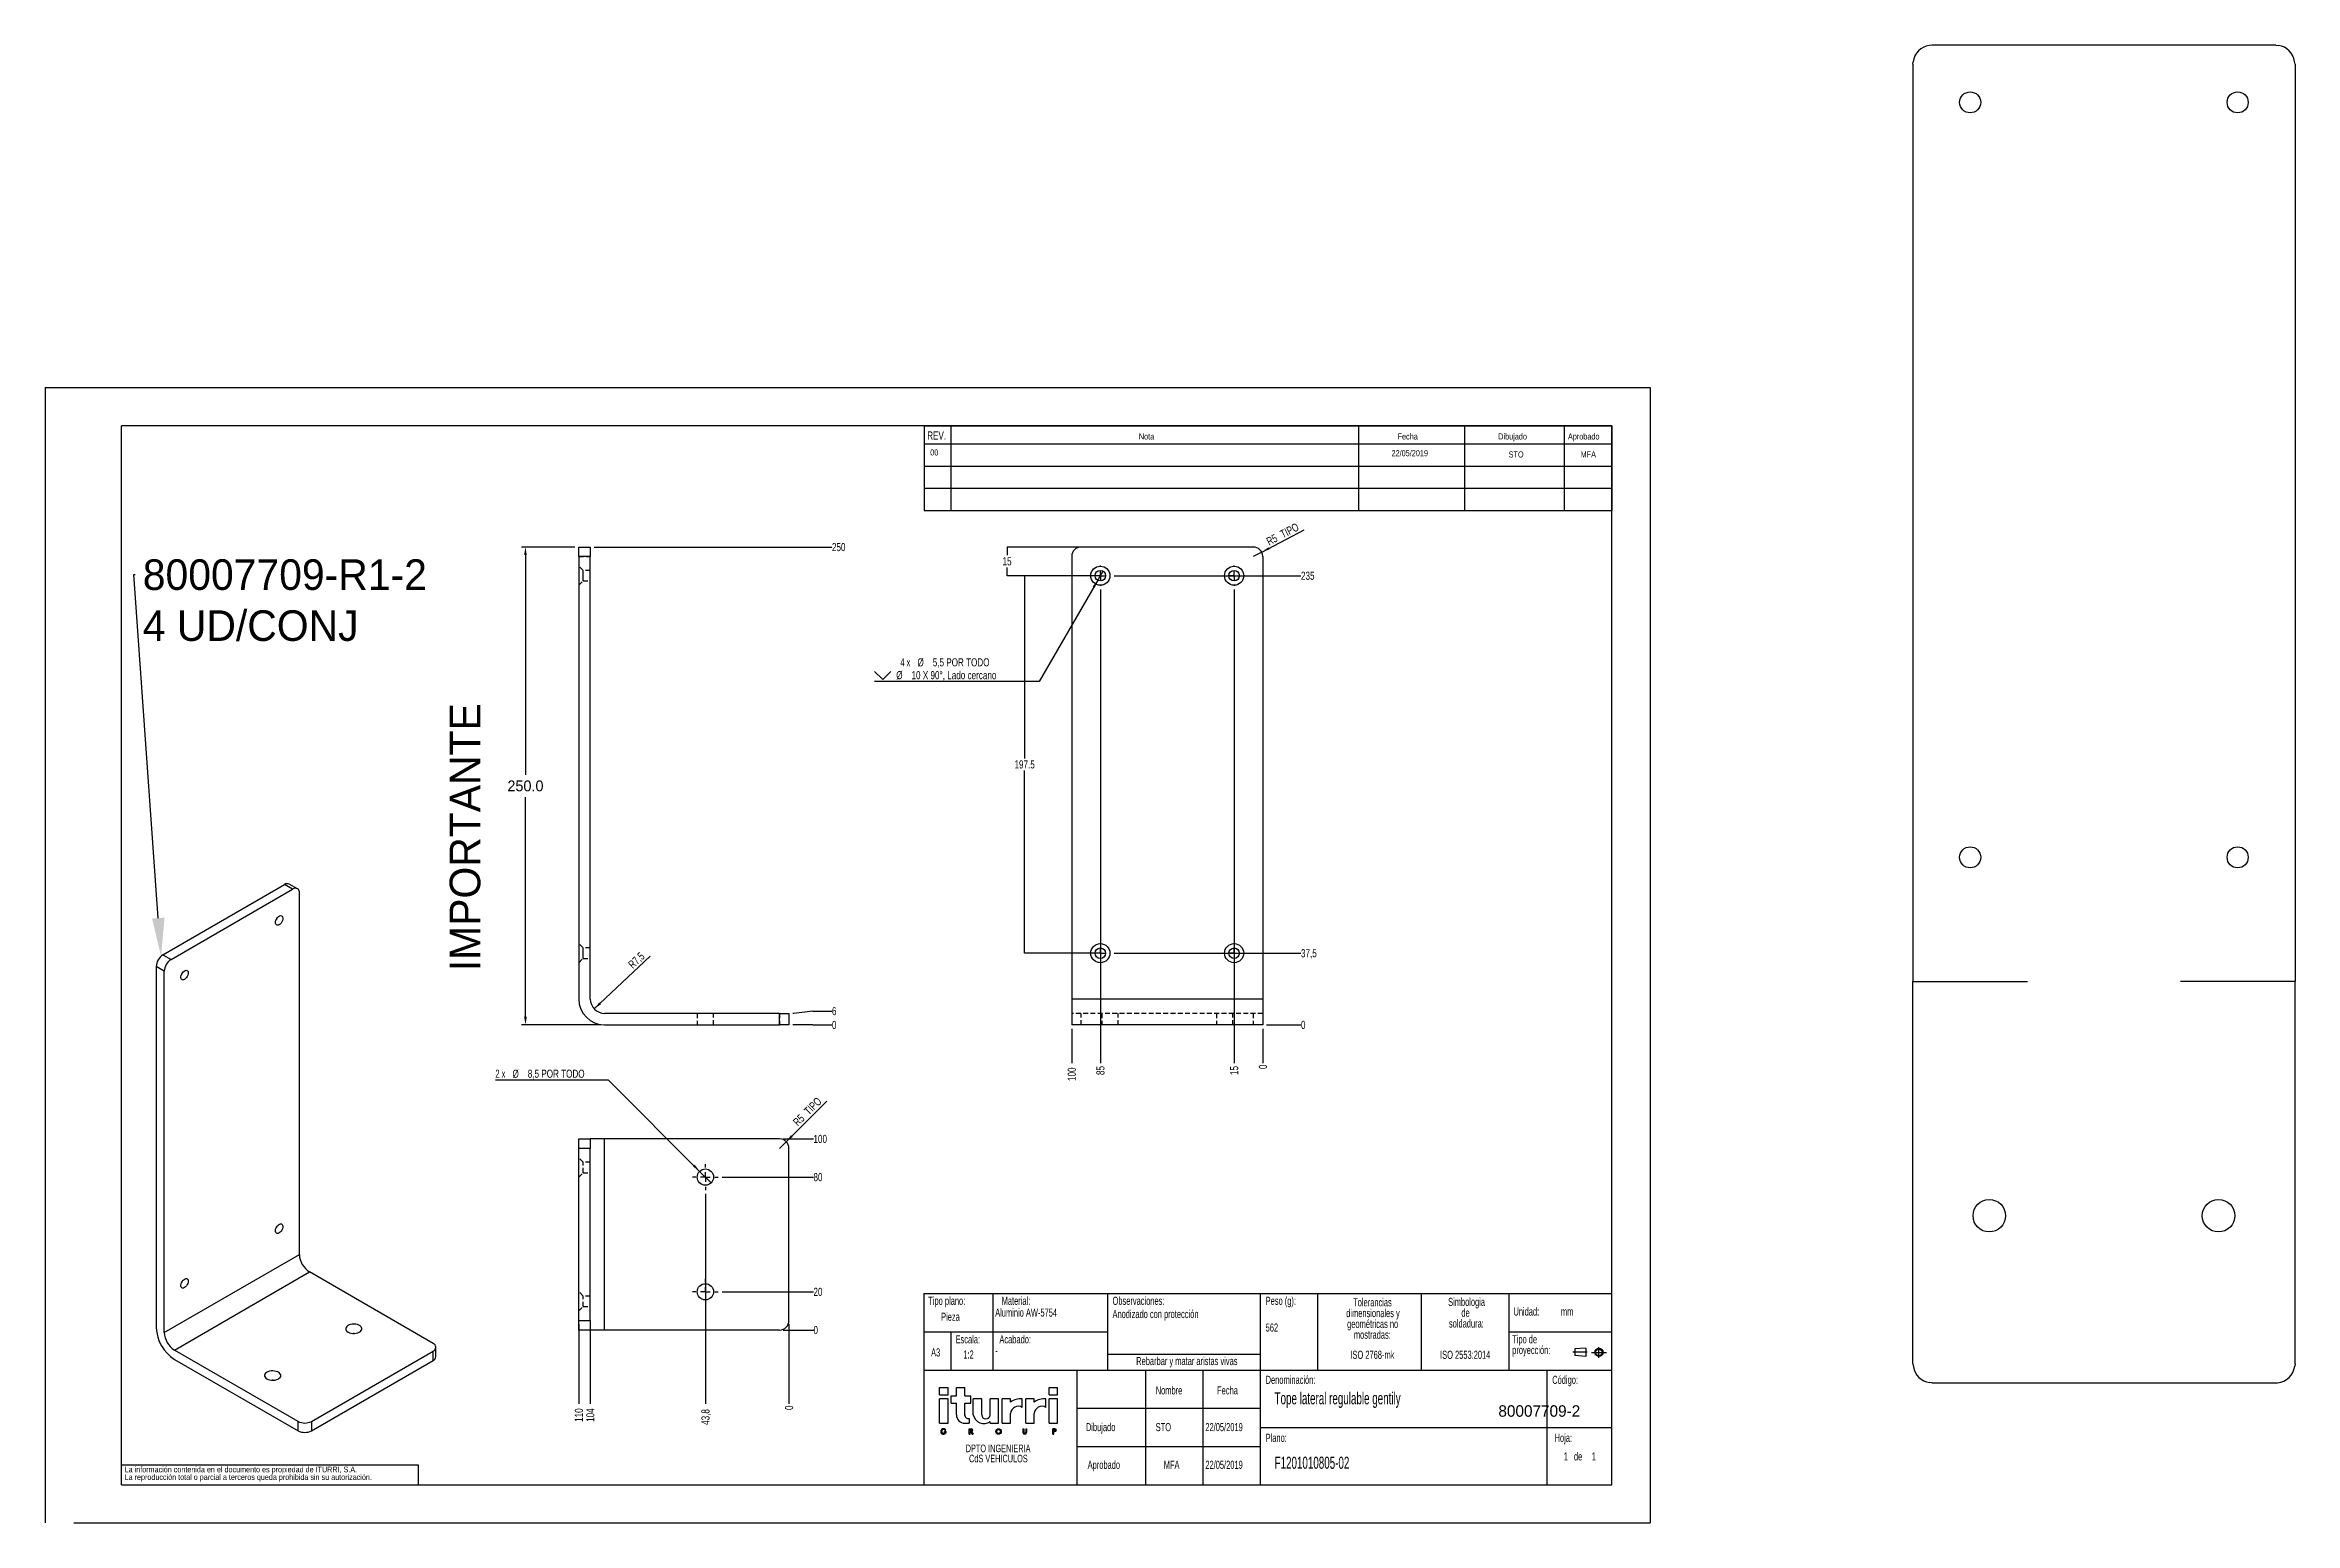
# Model space of a CAD drawing. Extents: x 0 to 975, y 0 to 530.
# Drawn here: x 0 to 589, y 0 to 387 of the extents above; entities that cross this region are included whole.
import ezdxf
from ezdxf import colors
from ezdxf.entities.mleader import LeaderData, LeaderLine
from ezdxf.math import Vec2, Vec3

# ---------------------------------------------------------------- set-up
doc = ezdxf.new("R2010")
doc.units = 0
doc.header["$PDSIZE"] = -1
for name, pattern in [('SLD-CENTRADA-TRAZOS-LARGOS', [19.05, 15.24, -1.27, 1.27, -1.27]), ('SLD-CONTINUA', [0]), ('SLD-DISCONTINUA', [1.905, 1.27, -0.635])]:
    doc.linetypes.add(name, pattern=pattern)
doc.layers.get('0').update_dxf_attribs({"linetype": 'CONTINUOUS'})
doc.layers.get('Defpoints').update_dxf_attribs({"linetype": 'CONTINUOUS'})
for name, color, linetype in [('FORMATO', 7, 'SLD-CONTINUA'), ('MARCADO', 5, 'SLD-CONTINUA'), ('SLD-0', 179, 'SLD-CONTINUA')]:
    doc.layers.add(name, color=color, linetype=linetype)
doc.styles.add('SLDTEXTSTYLE0', font='TXT', dxfattribs={"width": 0.605})
doc.styles.add('SLDTEXTSTYLE1', font='TXT', dxfattribs={"width": 0.75})
doc.styles.add('SLDTEXTSTYLE2', font='TXT', dxfattribs={"width": 0.666667})
doc.dimstyles.new('ISO-25', dxfattribs={"dimtxt": 2.5, "dimasz": 2.5, "dimexe": 1.25, "dimexo": 0.625, "dimtad": 1, "dimdsep": 46, "dimtxsty": 'Standard', "dimcen": 2.5, "dimadec": 0, "dimazin": 0, "dimtfac": 1, "dimtmove": 0, "dimatfit": 3, "dimfxl": 0, "dimarcsym": 0})
doc.dimstyles.new('SLDDIMSTYLE0', dxfattribs={"dimtxt": 2.116667, "dimasz": 2.116667, "dimexe": 0, "dimexo": 0.0625, "dimgap": 0.529167, "dimtad": 0, "dimtih": 1, "dimtoh": 1, "dimdec": 0, "dimlfac": 2, "dimrnd": 1e-09, "dimdsep": 46, "dimtxsty": 'SLDTEXTSTYLE1', "dimblk1": 'NONE', "dimblk2": 'NONE', "dimsah": 1, "dimcen": 0.09, "dimadec": 0, "dimazin": 0, "dimtfac": 1, "dimtdec": 0, "dimtofl": 0, "dimtmove": 0, "dimatfit": 3, "dimldrblk": 'NONE', "dimfxl": 0, "dimtolj": 1, "dimtzin": 12, "dimarcsym": 0})
doc.dimstyles.new('SLDDIMSTYLE1', dxfattribs={"dimtxt": 2.116667, "dimasz": 2.116667, "dimexe": 0, "dimexo": 0.0625, "dimgap": 0.529167, "dimtad": 0, "dimtih": 1, "dimtoh": 1, "dimdec": 1, "dimlfac": 2, "dimrnd": 1e-09, "dimzin": 12, "dimdsep": 46, "dimtxsty": 'SLDTEXTSTYLE1', "dimblk1": 'NONE', "dimblk2": 'NONE', "dimsah": 1, "dimcen": 0.09, "dimadec": 0, "dimazin": 0, "dimtfac": 1, "dimtdec": 1, "dimtofl": 0, "dimtmove": 0, "dimatfit": 3, "dimldrblk": 'NONE', "dimfxl": 0, "dimtolj": 1, "dimtzin": 12, "dimarcsym": 0})
doc.dimstyles.new('SLDDIMSTYLE2', dxfattribs={"dimtxt": 2.116667, "dimasz": 2.116667, "dimexe": 0, "dimexo": 0.0625, "dimgap": 0.529167, "dimtad": 1, "dimdec": 1, "dimlfac": 2, "dimrnd": 1e-09, "dimzin": 12, "dimdsep": 46, "dimtxsty": 'SLDTEXTSTYLE1', "dimsah": 1, "dimcen": 0, "dimadec": 0, "dimazin": 0, "dimtfac": 1, "dimtdec": 1, "dimtofl": 0, "dimtmove": 1, "dimatfit": 3, "dimfxl": 0, "dimtolj": 1, "dimtzin": 12, "dimarcsym": 0})
doc.dimstyles.new('SLDDIMSTYLE3', dxfattribs={"dimtxt": 2.116667, "dimasz": 2.116667, "dimexe": 0, "dimexo": 0.0625, "dimgap": 0.529167, "dimtad": 0, "dimtih": 1, "dimtoh": 1, "dimdec": 1, "dimlfac": 2, "dimrnd": 1e-09, "dimzin": 12, "dimdsep": 46, "dimtxsty": 'SLDTEXTSTYLE1', "dimblk1": 'NONE', "dimsah": 1, "dimcen": 0, "dimadec": 0, "dimazin": 0, "dimtfac": 1, "dimtdec": 1, "dimtmove": 0, "dimatfit": 3, "dimldrblk": 'NONE', "dimfxl": 0, "dimtolj": 1, "dimtzin": 12, "dimarcsym": 0})
doc.dimstyles.new('SLDDIMSTYLE4', dxfattribs={"dimtxt": 2.116667, "dimasz": 2.116667, "dimexe": 0, "dimexo": 0.0625, "dimgap": 0.529167, "dimtad": 1, "dimdec": 1, "dimlfac": 2, "dimrnd": 1e-09, "dimzin": 12, "dimdsep": 46, "dimtxsty": 'SLDTEXTSTYLE1', "dimsah": 1, "dimcen": 0, "dimadec": 0, "dimazin": 0, "dimtfac": 1, "dimtdec": 1, "dimtofl": 0, "dimtmove": 0, "dimatfit": 3, "dimfxl": 0, "dimtolj": 1, "dimtzin": 12, "dimarcsym": 0})

msp = doc.modelspace()

# ---------------------------------------------------------------- texts
at = {"insert": (105.897, 144.327), "char_height": 8, "attachment_point": 1, "rotation": 90}
msp.add_mtext_dynamic_manual_height_columns('IMPORTANTE', width=39.94385, gutter_width=14.111, heights=[0], dxfattribs=at)
at = {"insert": (380.304, 30.794), "char_height": 3, "attachment_point": 1}
msp.add_mtext_dynamic_manual_height_columns('80007709-2', width=31.8492, gutter_width=175, heights=[0], dxfattribs=at)
at = {"layer": 'FORMATO', "style": 'SLDTEXTSTYLE1'}
for s, insert, char_height, attachment_point in [('REV.', (230.836, 285.552), 2.1167, 1), ('Nota', (286.224, 285.026), 1.5875, 1), ('Fecha', (353.926, 285.026), 1.5875, 1), ('Dibujado', (380.261, 285.026), 1.5875, 1), ('Aprobado', (398.51, 285.026), 1.5875, 1), ('00', (232.685, 280.842), 1.5875, 2), ('22/05/2019', (357.114, 280.647), 1.5875, 2), ('STO', (384.949, 280.321), 1.5875, 2), ('MFA', (403.824, 280.321), 1.5875, 2)]:
    msp.add_mtext(s, dxfattribs=dict(at, insert=insert, char_height=char_height, attachment_point=attachment_point))
at = {"layer": 'SLD-0', "style": 'SLDTEXTSTYLE0'}
for s, insert, char_height, attachment_point in [('Tipo plano:', (231.129, 59.181), 2.11667, 1), ('Tipo plano:', (231.129, 59.181), 2.11667, 1), ('Material:', (250.33, 59.181), 2.1167, 1), ('Material:', (250.33, 59.181), 2.1167, 1), ('Observaciones:', (279.339, 59.181), 2.11667, 1), ('Observaciones:', (279.339, 59.181), 2.11667, 1), ('Peso (g):', (319.403, 59.181), 2.1167, 1), ('Peso (g):', (319.403, 59.181), 2.1167, 1), ('Pieza', (234.473, 55.019), 2.1167, 1), ('Pieza', (234.473, 55.019), 2.1167, 1), ('Aluminio AW-5754', (248.635, 56.106), 2.11667, 1), ('Aluminio AW-5754', (248.635, 56.106), 2.11667, 1), ('Anodizado con protección', (279.339, 55.718), 2.11667, 1), ('Anodizado con protección', (279.339, 55.718), 2.11667, 1), ('Unidad:', (384.246, 56.371), 2.1167, 1), ('Unidad:', (384.246, 56.371), 2.1167, 1), ('mm', (396.662, 56.371), 2.1167, 1), ('mm', (396.662, 56.371), 2.1167, 1), ('Escala:', (238.263, 49.101), 2.1167, 1), ('Escala:', (238.263, 49.101), 2.1167, 1), ('Acabado:', (249.738, 49.101), 2.1167, 1), ('Acabado:', (249.738, 49.101), 2.1167, 1), ('562', (319.403, 52.181), 2.1167, 1), ('562', (319.403, 52.181), 2.1167, 1), ('A3', (231.859, 45.674), 2.1167, 1), ('A3', (231.859, 45.674), 2.1167, 1), ('1:2', (240.29, 45.135), 2.1167, 1), ('1:2', (240.29, 45.135), 2.1167, 1), ('-', (248.635, 46.176), 2.117, 1), ('-', (248.635, 46.176), 2.117, 1), ('Rebarbar y matar aristas vivas', (298.785, 43.424), 2.11667, 2), ('Rebarbar y matar aristas vivas', (298.785, 43.424), 2.11667, 2), ('ISO 2768-mk', (347.337, 45.06), 2.11667, 2), ('ISO 2768-mk', (347.337, 45.06), 2.11667, 2), ('ISO 2553:2014', (371.625, 45.06), 2.11667, 2), ('ISO 2553:2014', (371.625, 45.06), 2.11667, 2), ('Nombre', (290.638, 35.755), 2.1167, 1), ('Nombre', (290.638, 35.755), 2.1167, 1), ('Fecha', (306.708, 35.755), 2.1167, 1), ('Fecha', (306.708, 35.755), 2.1167, 1), ('Denominación:', (319.403, 38.514), 2.11667, 1), ('Denominación:', (319.403, 38.514), 2.11667, 1), ('Código:', (394.398, 38.514), 2.1167, 1), ('Código:', (394.398, 38.514), 2.1167, 1), ('Tope lateral regulable gentily', (321.739, 34.217), 3.175, 1), ('Tope lateral regulable gentily', (321.739, 34.217), 3.175, 1), ('Dibujado', (272.373, 26.14), 2.1167, 1), ('Dibujado', (272.373, 26.14), 2.1167, 1), ('STO', (290.638, 26.14), 2.1167, 1), ('22/05/2019', (303.629, 26.14), 2.1167, 1), ('Plano:', (319.403, 23.338), 2.1167, 1), ('Plano:', (319.403, 23.338), 2.1167, 1), ('Hoja:', (395.014, 23.338), 2.1167, 1), ('Hoja:', (395.014, 23.338), 2.1167, 1), ('1', (397.413, 18.475), 2.117, 1), ('1', (397.413, 18.475), 2.117, 1), ('1', (397.413, 18.475), 2.117, 1), ('1', (397.413, 18.475), 2.117, 1), ('de', (400.078, 18.475), 2.1167, 1), ('de', (400.078, 18.475), 2.1167, 1), ('de', (400.078, 18.475), 2.1167, 1), ('de', (400.078, 18.475), 2.1167, 1), ('1', (404.731, 18.475), 2.117, 1), ('1', (404.731, 18.475), 2.117, 1), ('1', (404.731, 18.475), 2.117, 1), ('1', (404.731, 18.475), 2.117, 1), ('Aprobado', (272.825, 16.282), 2.1167, 1), ('Aprobado', (272.825, 16.282), 2.1167, 1), ('MFA', (292.735, 16.282), 2.1167, 1), ('22/05/2019', (303.629, 16.282), 2.1167, 1), ('F1201010805-02', (321.739, 17.347), 3.175, 1), ('F1201010805-02', (321.739, 17.347), 3.175, 1)]:
    msp.add_mtext(s, dxfattribs=dict(at, insert=insert, char_height=char_height, attachment_point=attachment_point))

# ---------------------------------------------------------------- blocks, each defined once
blk = doc.blocks.new('BLOQUE3')
at = {"color": 7, "linetype": 'SLD-CENTRADA-TRAZOS-LARGOS'}
for p, q in [((397.92, 130.06), (394.8, 130.06)), ((398.88, 130.02), (402.16, 130.02)), ((400.52, 128.85), (400.52, 131.19))]:
    blk.add_line(p, q, dxfattribs=at)
at = {"color": 7, "linetype": 'SLD-CONTINUA'}
for p, q in [((397.68, 130.95), (395.23, 130.77)), ((395.23, 130.77), (395.23, 129.34)), ((397.68, 129.16), (395.23, 129.34)), ((397.68, 130.95), (397.68, 129.16))]:
    blk.add_line(p, q, dxfattribs=at)
for radius in [0.892, 0.713]:
    blk.add_circle((400.52, 130.02), radius, dxfattribs=at)
blk = doc.blocks.new('SW_NOTE_0')
at = {"color": 0, "linetype": 'Continuous', "char_height": 1.3229, "attachment_point": 2, "style": 'SLDTEXTSTYLE0'}
for s, insert in [('DPTO INGENIERIA', (7.83, 1.71)), ('CdS VEHICULOS', (7.88, -0.06))]:
    blk.add_mtext(s, dxfattribs=dict(at, insert=insert))
blk = doc.blocks.new('BLOQUE1')
at = {"layer": 'SLD-0'}
for p, q in [((0, 13.93), (1.47, 13.93)), ((0, 12.64), (0, 13.93)), ((0, 12.64), (1.47, 12.64)), ((0, 7.68), (0, 11.91)), ((1.47, 11.91), (0, 11.91)), ((1.47, 12.64), (1.47, 13.93)), ((1.47, 7.68), (1.47, 11.91)), ((2.02, 12.46), (2.94, 12.46)), ((2.02, 11.17), (2.02, 12.46)), ((2.94, 12.46), (2.94, 13.93)), ((2.94, 13.93), (4.41, 13.93)), ((4.41, 12.46), (4.41, 13.93)), ((4.41, 12.46), (5.45, 12.46)), ((5.45, 11.17), (5.45, 12.46)), ((5.88, 9.15), (5.88, 11.91)), ((7.35, 11.91), (5.88, 11.91)), ((7.35, 9.15), (7.35, 11.91)), ((10.29, 11.91), (8.82, 11.91)), ((8.82, 9.15), (8.82, 11.91)), ((10.29, 7.68), (10.29, 11.91)), ((10.92, 7.68), (10.92, 11.91)), ((12.39, 11.91), (10.92, 11.91)), ((12.39, 11.35), (12.39, 11.91)), ((14.41, 10.44), (14.41, 11.91)), ((15.04, 7.68), (15.04, 11.91)), ((16.51, 11.91), (15.04, 11.91)), ((16.51, 11.35), (16.51, 11.91)), ((18.53, 10.44), (18.53, 11.91)), ((19.1, 13.93), (20.57, 13.93)), ((19.1, 12.64), (19.1, 13.93)), ((19.1, 12.64), (20.57, 12.64)), ((19.1, 7.68), (19.1, 11.91)), ((20.57, 11.91), (19.1, 11.91)), ((20.57, 12.64), (20.57, 13.93)), ((20.57, 7.68), (20.57, 11.91)), ((2.02, 11.17), (2.94, 11.17)), ((2.94, 9.15), (2.94, 11.17)), ((4.41, 11.17), (5.45, 11.17)), ((4.41, 9.03), (4.41, 11.17)), ((8.82, 7.68), (8.82, 7.95)), ((12.39, 7.68), (12.39, 9.36)), ((16.51, 7.68), (16.51, 9.36)), ((0.88, 6.21), (1.16, 6.21)), ((0.88, 6.06), (0.88, 6.21)), ((0.88, 6.06), (0.96, 6.06)), ((0.9, 6.49), (1.1, 6.49)), ((5.19, 5.76), (5.19, 6.72)), ((5.19, 6.72), (5.55, 6.72)), ((5.19, 5.76), (5.35, 5.76)), ((5.35, 6.41), (5.35, 6.57)), ((5.35, 6.57), (5.55, 6.57)), ((5.35, 6.41), (5.55, 6.41)), ((5.35, 6.26), (5.41, 6.26)), ((5.35, 5.76), (5.35, 6.26)), ((5.41, 6.26), (5.69, 5.76)), ((5.59, 6.26), (5.87, 5.76)), ((5.69, 5.76), (5.87, 5.76)), ((14.53, 6.72), (14.53, 6.08)), ((14.53, 6.72), (14.68, 6.72)), ((14.68, 6.72), (14.68, 6.08)), ((15.02, 6.72), (15.02, 6.08)), ((15.02, 6.72), (15.17, 6.72)), ((15.17, 6.72), (15.17, 6.08)), ((20.12, 6.72), (19.78, 6.72)), ((19.78, 5.76), (19.78, 6.72)), ((19.78, 5.76), (19.78, 6.72)), ((19.78, 5.76), (19.94, 5.76)), ((19.94, 6.37), (19.94, 6.57)), ((20.12, 6.57), (19.94, 6.57)), ((20.12, 6.37), (19.94, 6.37)), ((20.12, 6.22), (19.94, 6.22)), ((19.94, 5.76), (19.94, 6.22))]:
    blk.add_line(p, q, dxfattribs=at)
at = {"layer": 'SLD-0', "linetype": 'SLD-CONTINUA'}
for p, q in [((5.15, 8.52), (5.15, 7.68)), ((0, 7.68), (1.47, 7.68)), ((4.41, 7.68), (5.15, 7.68)), ((8.82, 7.68), (10.29, 7.68)), ((10.92, 7.68), (12.39, 7.68)), ((15.04, 7.68), (16.51, 7.68)), ((19.1, 7.68), (20.57, 7.68))]:
    blk.add_line(p, q, dxfattribs=at)
at = {"layer": 'SLD-0'}
for radius in [0.482, 0.328]:
    blk.add_circle((10.29, 6.24), radius, dxfattribs=at)
at = {"layer": 'SLD-0', "linetype": 'SLD-CONTINUA'}
for centre, radius, start, end in [((14.17, 8.86), 3.06, 85.3992, 125.479), ((18.29, 8.86), 3.06, 85.3992, 125.479), ((13.73, 9.29), 1.34, 59.3496, 176.82), ((17.85, 9.29), 1.34, 59.3496, 176.82)]:
    blk.add_arc(centre, radius, start, end, dxfattribs=at)
at = {"layer": 'SLD-0'}
for centre, radius, start, end in [((4.41, 9.15), 1.47, 180, 270), ((5, 9.09), 0.593, 174.1878, 284.1512), ((7.74, 9.52), 1.9, 191.0739, 304.4906), ((8.09, 9.15), 0.735, 180, 0), ((0.68, 6.24), 0.482, 30.8678, 356.7364), ((0.68, 6.24), 0.328, 48.9815, 326.3369), ((5.55, 6.49), 0.233, 278.4773, 90), ((5.55, 6.49), 0.0787, 270, 90), ((14.85, 6.08), 0.322, 180, 0), ((14.85, 6.08), 0.167, 180, 0), ((20.12, 6.47), 0.253, 270, 90), ((20.12, 6.47), 0.0982, 270, 90)]:
    blk.add_arc(centre, radius, start, end, dxfattribs=at)
at = {"color": 7, "linetype": 'Continuous'}
blk.add_blockref('SW_NOTE_0', (2.38, 2.24), dxfattribs=at)
blk = doc.blocks.new('SW_NOTE_1')
at = {"layer": 'SLD-0', "color": 0, "attachment_point": 2, "style": 'SLDTEXTSTYLE0'}
for s, insert, char_height in [('dimensionales y', (7.54, -0.09), 2.1167), ('Tolerancias', (7.41, 2.73), 2.1167), ('geométricas no', (7.46, -2.92), 2.1167), ('mostradas:', (7.38, -5.74), 2.117)]:
    blk.add_mtext(s, dxfattribs=dict(at, insert=insert, char_height=char_height))
blk = doc.blocks.new('SW_NOTE_2')
at = {"layer": 'SLD-0', "color": 0, "attachment_point": 1, "style": 'SLDTEXTSTYLE0'}
for s, insert, char_height in [('Tipo de', (0, 2.73), 2.117), ('proyección:', (0, -0.09), 2.1167)]:
    blk.add_mtext(s, dxfattribs=dict(at, insert=insert, char_height=char_height))
blk = doc.blocks.new('SW_NOTE_3')
at = {"layer": 'SLD-0', "color": 0, "char_height": 2.117, "attachment_point": 2, "style": 'SLDTEXTSTYLE0'}
for s, insert in [('Simbologia', (7.11, 2.73)), ('de', (6.84, -0.09)), ('soldadura:', (7.06, -2.92))]:
    blk.add_mtext(s, dxfattribs=dict(at, insert=insert))
blk = doc.blocks.new('SW_NOTE_4')
at = {"layer": 'SLD-0', "color": 0, "char_height": 1.5, "attachment_point": 1, "style": 'SLDTEXTSTYLE1'}
for s, insert in [('La información contenida en el documento es propiedad de ITURRI, S.A.', (0, 1.93)), ('La reproducción total o parcial a terceros queda prohibida sin su autorización.', (0, -0.07))]:
    blk.add_mtext(s, dxfattribs=dict(at, insert=insert))
blk = doc.blocks.new('SW_NOTE_5')
at = {"layer": 'SLD-0', "color": 0, "attachment_point": 2, "style": 'SLDTEXTSTYLE0'}
for s, insert, char_height in [('dimensionales y', (7.54, -0.09), 2.1167), ('Tolerancias', (7.41, 2.73), 2.1167), ('geométricas no', (7.46, -2.92), 2.1167), ('mostradas:', (7.38, -5.74), 2.117)]:
    blk.add_mtext(s, dxfattribs=dict(at, insert=insert, char_height=char_height))
blk = doc.blocks.new('SW_NOTE_6')
at = {"layer": 'SLD-0', "color": 0, "attachment_point": 1, "style": 'SLDTEXTSTYLE0'}
for s, insert, char_height in [('Tipo de', (0, 2.73), 2.117), ('proyección:', (0, -0.09), 2.1167)]:
    blk.add_mtext(s, dxfattribs=dict(at, insert=insert, char_height=char_height))
blk = doc.blocks.new('SW_NOTE_7')
at = {"layer": 'SLD-0', "color": 0, "char_height": 2.117, "attachment_point": 2, "style": 'SLDTEXTSTYLE0'}
for s, insert in [('Simbologia', (7.11, 2.73)), ('de', (6.84, -0.09)), ('soldadura:', (7.06, -2.92))]:
    blk.add_mtext(s, dxfattribs=dict(at, insert=insert))
blk = doc.blocks.new('SW_NOTE_8')
at = {"layer": 'SLD-0', "color": 0, "char_height": 1.5, "attachment_point": 1, "style": 'SLDTEXTSTYLE1'}
for s, insert in [('La información contenida en el documento es propiedad de ITURRI, S.A.', (0, 1.93)), ('La reproducción total o parcial a terceros queda prohibida sin su autorización.', (0, -0.07))]:
    blk.add_mtext(s, dxfattribs=dict(at, insert=insert))
blk = doc.blocks.new('_D')
at = {"layer": 'FORMATO', "color": 7}
for p, q in [((195.92, 130.31), (195.68, 130.31)), ((200.92, 130.31), (195.92, 130.31)), ((200.92, 130.31), (205.92, 130.31))]:
    blk.add_line(p, q, dxfattribs=at)
at = {"layer": 'FORMATO', "color": 7, "insert": (205.92, 131.35), "char_height": 2.12, "attachment_point": 1, "style": 'SLDTEXTSTYLE1'}
blk.add_mtext('0', dxfattribs=at)
blk = doc.blocks.new('_NONE')
blk = doc.blocks.new('_D_1')
at = {"layer": 'FORMATO', "color": 7}
for p, q in [((195.92, 133.31), (195.68, 133.31)), ((200.92, 133.92), (195.92, 133.31)), ((200.92, 133.92), (205.92, 133.92))]:
    blk.add_line(p, q, dxfattribs=at)
at = {"layer": 'FORMATO', "color": 7, "insert": (205.92, 134.97), "char_height": 2.12, "attachment_point": 1, "style": 'SLDTEXTSTYLE1'}
blk.add_mtext('6', dxfattribs=at)
blk = doc.blocks.new('_D_2')
at = {"layer": 'FORMATO', "color": 7}
blk.add_line((143.68, 255.31), (205.92, 255.31), dxfattribs=at)
at = {"layer": 'FORMATO', "color": 7, "insert": (205.92, 256.35), "char_height": 2.117, "attachment_point": 1, "style": 'SLDTEXTSTYLE1'}
blk.add_mtext('250', dxfattribs=at)
blk = doc.blocks.new('_D_3')
at = {"layer": 'FORMATO', "color": 7}
blk.add_line((143.7, 134.48), (158.35, 148.3), dxfattribs=at)
blk.add_solid([(143.7, 134.48), (145.47, 135.7), (145.02, 136.17)], dxfattribs=at)
at = {"layer": 'FORMATO', "color": 7, "insert": (152.39, 146.43), "char_height": 2.117, "attachment_point": 1, "rotation": 43.36474, "style": 'SLDTEXTSTYLE1'}
blk.add_mtext('R7,5', dxfattribs=at)
blk = doc.blocks.new('_D_4')
at = {"layer": 'FORMATO', "color": 7}
blk.add_line((319.65, 130.31), (328.65, 130.31), dxfattribs=at)
at = {"layer": 'FORMATO', "color": 7, "insert": (328.65, 131.35), "char_height": 2.12, "attachment_point": 1, "style": 'SLDTEXTSTYLE1'}
blk.add_mtext('0', dxfattribs=at)
blk = doc.blocks.new('_D_5')
at = {"layer": 'FORMATO', "color": 7}
blk.add_line((279.78, 149.06), (328.65, 149.06), dxfattribs=at)
at = {"layer": 'FORMATO', "color": 7, "insert": (328.65, 150.1), "char_height": 2.117, "attachment_point": 1, "style": 'SLDTEXTSTYLE1'}
blk.add_mtext('37,5', dxfattribs=at)
blk = doc.blocks.new('_D_6')
at = {"layer": 'FORMATO', "color": 7}
blk.add_line((279.78, 247.81), (328.65, 247.81), dxfattribs=at)
at = {"layer": 'FORMATO', "color": 7, "insert": (328.65, 248.85), "char_height": 2.117, "attachment_point": 1, "style": 'SLDTEXTSTYLE1'}
blk.add_mtext('235', dxfattribs=at)
blk = doc.blocks.new('_D_7')
at = {"layer": 'FORMATO', "color": 7}
blk.add_line((318.65, 129.31), (318.65, 120.31), dxfattribs=at)
at = {"layer": 'FORMATO', "color": 7, "insert": (317.61, 118.74), "char_height": 2.12, "attachment_point": 1, "rotation": 90, "style": 'SLDTEXTSTYLE1'}
blk.add_mtext('0', dxfattribs=at)
blk = doc.blocks.new('_D_8')
at = {"layer": 'FORMATO', "color": 7}
blk.add_line((311.15, 244.18), (311.15, 120.31), dxfattribs=at)
at = {"layer": 'FORMATO', "color": 7, "insert": (310.11, 117.18), "char_height": 2.117, "attachment_point": 1, "rotation": 90, "style": 'SLDTEXTSTYLE1'}
blk.add_mtext('15', dxfattribs=at)
blk = doc.blocks.new('_D_9')
at = {"layer": 'FORMATO', "color": 7}
blk.add_line((276.15, 244.18), (276.15, 120.31), dxfattribs=at)
at = {"layer": 'FORMATO', "color": 7, "insert": (275.11, 117.18), "char_height": 2.117, "attachment_point": 1, "rotation": 90, "style": 'SLDTEXTSTYLE1'}
blk.add_mtext('85', dxfattribs=at)
blk = doc.blocks.new('_D_10')
at = {"layer": 'FORMATO', "color": 7}
blk.add_line((268.65, 129.31), (268.65, 120.31), dxfattribs=at)
at = {"layer": 'FORMATO', "color": 7, "insert": (267.61, 115.62), "char_height": 2.117, "attachment_point": 1, "rotation": 90, "style": 'SLDTEXTSTYLE1'}
blk.add_mtext('100', dxfattribs=at)
blk = doc.blocks.new('SW_SYMBOL_HOLE_SINK')
at = {"layer": 'FORMATO', "color": 0}
for p, q in [((0, 875), (800, 75)), ((800, 75), (1600, 875))]:
    blk.add_line(p, q, dxfattribs=at)
blk = doc.blocks.new('_D_11')
at = {"layer": 'FORMATO'}
for p, q in [((276.84, 249), (275.46, 246.62)), ((275.46, 246.62), (260.16, 220.11)), ((260.16, 220.11), (217.03, 220.11))]:
    blk.add_line(p, q, dxfattribs=at)
blk.add_solid([(275.46, 246.62), (274.12, 244.95), (274.69, 244.62)], dxfattribs=at)
at = {"layer": 'FORMATO', "xscale": 0.0027037109375, "yscale": 0.0027037109375, "zscale": 0.0027037109375}
blk.add_blockref('SW_SYMBOL_HOLE_SINK', (217.03, 220.41), dxfattribs=at)
at = {"layer": 'FORMATO', "attachment_point": 1}
for s, insert, char_height, style in [('4 x', (223.82, 226.2), 2.117, 'SLDTEXTSTYLE2'), ('%%c', (228.3, 226.2), 2.117, 'SLDTEXTSTYLE1'), ('5,5 POR TODO', (232.29, 226.2), 2.1167, 'SLDTEXTSTYLE1'), ('%%c', (222.75, 222.84), 2.117, 'SLDTEXTSTYLE1'), ('10 X 90°, Lado cercano', (226.74, 222.84), 2.1167, 'SLDTEXTSTYLE1')]:
    blk.add_mtext(s, dxfattribs=dict(at, insert=insert, char_height=char_height, style=style))
blk = doc.blocks.new('_D_12')
at = {"layer": 'FORMATO', "color": 7}
for q in [(329.48, 259.78), (316.15, 252.81)]:
    blk.add_line((318.37, 253.97), q, dxfattribs=at)
blk.add_solid([(318.37, 253.97), (320.39, 254.66), (320.09, 255.24)], dxfattribs=at)
at = {"layer": 'FORMATO', "color": 7, "char_height": 2.117, "attachment_point": 1, "rotation": 27.60976, "style": 'SLDTEXTSTYLE1'}
for s, insert in [('TIPO', (322.95, 259.42)), ('R5', (319.35, 257.53))]:
    blk.add_mtext(s, dxfattribs=dict(at, insert=insert))
blk = doc.blocks.new('SW_CENTERMARKSYMBOL_0')
at = {"layer": 'FORMATO', "color": 0}
for p, q in [((-2.5, 0), (-2.625, 0)), ((0, 0), (-1.25, 0)), ((0, 2.5), (0, 2.625)), ((0, 0), (0, 1.25)), ((0, 0), (0, -1.25)), ((0, 0), (1.25, 0)), ((2.5, 0), (2.625, 0)), ((0, -2.5), (0, -2.625))]:
    blk.add_line(p, q, dxfattribs=at)
blk = doc.blocks.new('SW_CENTERMARKSYMBOL_1')
at = {"layer": 'FORMATO', "color": 0}
for p, q in [((-2.5, 0), (-2.625, 0)), ((0, 0), (-1.25, 0)), ((0, 2.5), (0, 2.625)), ((0, 0), (0, 1.25)), ((0, 0), (0, -1.25)), ((0, 0), (1.25, 0)), ((2.5, 0), (2.625, 0)), ((0, -2.5), (0, -2.625))]:
    blk.add_line(p, q, dxfattribs=at)
blk = doc.blocks.new('SW_CENTERMARKSYMBOL_2')
at = {"layer": 'FORMATO', "color": 0}
for p, q in [((-2.5, 0), (-2.625, 0)), ((0, 0), (-1.25, 0)), ((0, 2.5), (0, 2.625)), ((0, 0), (0, 1.25)), ((0, 0), (0, -1.25)), ((0, 0), (1.25, 0)), ((2.5, 0), (2.625, 0)), ((0, -2.5), (0, -2.625))]:
    blk.add_line(p, q, dxfattribs=at)
blk = doc.blocks.new('SW_CENTERMARKSYMBOL_3')
at = {"layer": 'FORMATO', "color": 0}
for p, q in [((-2.5, 0), (-2.625, 0)), ((0, 0), (-1.25, 0)), ((0, 2.5), (0, 2.625)), ((0, 0), (0, 1.25)), ((0, 0), (0, -1.25)), ((0, 0), (1.25, 0)), ((2.5, 0), (2.625, 0)), ((0, -2.5), (0, -2.625))]:
    blk.add_line(p, q, dxfattribs=at)
blk = doc.blocks.new('_D_13')
at = {"layer": 'FORMATO', "color": 7}
blk.add_line((193.18, 50.48), (201.08, 50.48), dxfattribs=at)
at = {"layer": 'FORMATO', "color": 7, "insert": (201.08, 51.53), "char_height": 2.12, "attachment_point": 1, "style": 'SLDTEXTSTYLE1'}
blk.add_mtext('0', dxfattribs=at)
blk = doc.blocks.new('_D_14')
at = {"layer": 'FORMATO', "color": 7}
blk.add_line((177.18, 60.48), (201.08, 60.48), dxfattribs=at)
at = {"layer": 'FORMATO', "color": 7, "insert": (201.08, 61.53), "char_height": 2.117, "attachment_point": 1, "style": 'SLDTEXTSTYLE1'}
blk.add_mtext('20', dxfattribs=at)
blk = doc.blocks.new('_D_15')
at = {"layer": 'FORMATO', "color": 7}
blk.add_line((177.18, 90.48), (201.08, 90.48), dxfattribs=at)
at = {"layer": 'FORMATO', "color": 7, "insert": (201.08, 91.53), "char_height": 2.117, "attachment_point": 1, "style": 'SLDTEXTSTYLE1'}
blk.add_mtext('80', dxfattribs=at)
blk = doc.blocks.new('_D_16')
at = {"layer": 'FORMATO', "color": 7}
blk.add_line((193.18, 100.48), (201.08, 100.48), dxfattribs=at)
at = {"layer": 'FORMATO', "color": 7, "insert": (201.08, 101.53), "char_height": 2.117, "attachment_point": 1, "style": 'SLDTEXTSTYLE1'}
blk.add_mtext('100', dxfattribs=at)
blk = doc.blocks.new('_D_17')
at = {"layer": 'FORMATO', "color": 7}
blk.add_line((194.68, 51.98), (194.68, 31.13), dxfattribs=at)
at = {"layer": 'FORMATO', "color": 7, "insert": (193.63, 29.56), "char_height": 2.12, "attachment_point": 1, "rotation": 90, "style": 'SLDTEXTSTYLE1'}
blk.add_mtext('0', dxfattribs=at)
blk = doc.blocks.new('_D_18')
at = {"layer": 'FORMATO', "color": 7}
blk.add_line((172.8, 86.1), (172.8, 31.13), dxfattribs=at)
at = {"layer": 'FORMATO', "color": 7, "insert": (171.76, 25.66), "char_height": 2.117, "attachment_point": 1, "rotation": 90, "style": 'SLDTEXTSTYLE1'}
blk.add_mtext('43,8', dxfattribs=at)
blk = doc.blocks.new('_D_19')
at = {"layer": 'FORMATO', "color": 7}
blk.add_line((142.68, 51.98), (142.68, 31.13), dxfattribs=at)
at = {"layer": 'FORMATO', "color": 7, "insert": (141.63, 26.44), "char_height": 2.117, "attachment_point": 1, "rotation": 90, "style": 'SLDTEXTSTYLE1'}
blk.add_mtext('104', dxfattribs=at)
blk = doc.blocks.new('_D_20')
at = {"layer": 'FORMATO', "color": 7}
blk.add_line((139.68, 51.98), (139.68, 31.13), dxfattribs=at)
at = {"layer": 'FORMATO', "color": 7, "insert": (138.63, 26.44), "char_height": 2.117, "attachment_point": 1, "rotation": 90, "style": 'SLDTEXTSTYLE1'}
blk.add_mtext('110', dxfattribs=at)
blk = doc.blocks.new('_D_21')
at = {"layer": 'FORMATO'}
for p, q in [((147.42, 115.86), (117.86, 115.86)), ((171.3, 91.98), (147.42, 115.86)), ((174.31, 88.98), (171.3, 91.98))]:
    blk.add_line(p, q, dxfattribs=at)
blk.add_solid([(171.3, 91.98), (170.03, 93.71), (169.57, 93.25)], dxfattribs=at)
at = {"layer": 'FORMATO', "attachment_point": 1}
for s, insert, char_height, style in [('2 x', (117.86, 118.59), 2.117, 'SLDTEXTSTYLE2'), ('%%c', (122.34, 118.59), 2.117, 'SLDTEXTSTYLE1'), ('8,5 POR TODO', (126.33, 118.59), 2.1167, 'SLDTEXTSTYLE1')]:
    blk.add_mtext(s, dxfattribs=dict(at, insert=insert, char_height=char_height, style=style))
blk = doc.blocks.new('_D_22')
at = {"layer": 'FORMATO', "color": 7}
for q in [(204.54, 110.34), (192.18, 97.98)]:
    blk.add_line((193.95, 99.75), q, dxfattribs=at)
blk.add_solid([(193.95, 99.75), (195.67, 101.01), (195.21, 101.47)], dxfattribs=at)
at = {"layer": 'FORMATO', "color": 7, "char_height": 2.117, "attachment_point": 1, "rotation": 45, "style": 'SLDTEXTSTYLE1'}
for s, insert in [('R5', (195.53, 105.17)), ('TIPO', (198.41, 108.05))]:
    blk.add_mtext(s, dxfattribs=dict(at, insert=insert))
blk = doc.blocks.new('SW_CENTERMARKSYMBOL_4')
at = {"layer": 'FORMATO', "color": 0}
for p, q in [((-2.5, 0), (-3.375, 0)), ((0, 0), (-1.25, 0)), ((0, 2.5), (0, 3.375)), ((0, 0), (0, 1.25)), ((0, 0), (0, -1.25)), ((0, 0), (1.25, 0)), ((2.5, 0), (3.375, 0)), ((0, -2.5), (0, -3.375))]:
    blk.add_line(p, q, dxfattribs=at)
blk = doc.blocks.new('SW_CENTERMARKSYMBOL_5')
at = {"layer": 'FORMATO', "color": 0}
for p, q in [((-2.5, 0), (-3.375, 0)), ((0, 0), (-1.25, 0)), ((0, 2.5), (0, 3.375)), ((0, 0), (0, 1.25)), ((0, 0), (0, -1.25)), ((0, 0), (1.25, 0)), ((2.5, 0), (3.375, 0)), ((0, -2.5), (0, -3.375))]:
    blk.add_line(p, q, dxfattribs=at)
blk = doc.blocks.new('*D43')
at = {"layer": 'Defpoints', "color": 0}
for p in [(251.74, 255.31), (276.15, 255.31), (276.15, 247.81)]:
    blk.add_point(p, dxfattribs=at)
at = {"layer": 'FORMATO', "color": 0, "lineweight": -2}
for p, q in [((276.09, 255.31), (251.74, 255.31)), ((251.74, 255.31), (251.74, 253.14)), ((251.74, 247.81), (251.74, 249.97)), ((276.09, 247.81), (251.74, 247.81))]:
    blk.add_line(p, q, dxfattribs=at)
at = {"layer": 'FORMATO', "color": 0, "insert": (251.74, 251.56), "char_height": 2.117, "attachment_point": 5, "style": 'SLDTEXTSTYLE1'}
blk.add_mtext('\\A1;15', dxfattribs=at)
blk = doc.blocks.new('*D44')
at = {"layer": 'Defpoints', "color": 0}
for p in [(276.15, 247.81), (256.34, 149.06), (276.15, 149.06)]:
    blk.add_point(p, dxfattribs=at)
at = {"layer": 'FORMATO', "color": 0, "lineweight": -2}
for p, q in [((276.09, 247.81), (256.34, 247.81)), ((256.34, 247.81), (256.34, 200.02)), ((256.34, 149.06), (256.34, 196.84)), ((276.09, 149.06), (256.34, 149.06))]:
    blk.add_line(p, q, dxfattribs=at)
at = {"layer": 'FORMATO', "color": 0, "insert": (256.34, 198.43), "char_height": 2.117, "attachment_point": 5, "style": 'SLDTEXTSTYLE1'}
blk.add_mtext('\\A1;197.5', dxfattribs=at)
blk = doc.blocks.new('*D45')
at = {"color": 0, "lineweight": -2}
for p, q in [((138.68, 255.31), (124.72, 255.31)), ((125.72, 253.19), (125.72, 195.74)), ((125.72, 132.42), (125.72, 189.87)), ((145.43, 130.31), (124.72, 130.31))]:
    blk.add_line(p, q, dxfattribs=at)
at = {"color": 0}
for points in [[(125.37, 253.19), (126.07, 253.19), (125.72, 255.31)], [(125.37, 132.42), (126.07, 132.42), (125.72, 130.31)]]:
    blk.add_solid(points, dxfattribs=at)
at = {"layer": 'Defpoints', "color": 0}
for p in [(139.68, 255.31), (125.72, 130.31), (146.43, 130.31)]:
    blk.add_point(p, dxfattribs=at)
at = {"color": 0, "insert": (125.72, 192.81), "char_height": 2.822, "attachment_point": 5}
blk.add_mtext('250.0', dxfattribs=at)

# ---------------------------------------------------------------- dimensions: what is measured, and where the dimension line sits
dim = msp.add_linear_dim(base=(125.72, 130.307), p1=(139.678, 255.307), p2=(146.428, 130.307), angle=90, dimstyle='ISO-25', override={"dimtxt": 2.822222, "dimasz": 2.116667, "dimexe": 1, "dimexo": 1, "dimgap": 1.524, "dimtih": 1, "dimtoh": 1, "dimdec": 1, "dimlfac": 2, "dimzin": 0, "dimtdec": 1, "dimtzin": 0})
dim.commit()
dim.dimension.update_dxf_attribs({"geometry": '*D45', "text_midpoint": (125.72, 192.807)})
at = {"layer": 'FORMATO', "color": 7}
for center, mpoint, picture, middle in [((316.152, 252.807), (318.368, 253.966), '_D_12', (325.161, 257.519)), ((192.178, 97.979), (193.946, 99.747), '_D_22', (201.076, 106.876))]:
    dim = msp.add_radius_dim(center=center, mpoint=mpoint, text='<> TIPO', dimstyle='SLDDIMSTYLE4', dxfattribs=at)
    dim.commit()
    dim.dimension.update_dxf_attribs({"geometry": picture, "text_midpoint": middle, "dimtype": 164})
for feature_location, offset, dtype, origin, dimstyle, picture, middle in [((142.678, 255.307), (63.238, 0), 0, (194.678, 130.307), 'SLDDIMSTYLE1', '_D_2', (208.262, 255.307)), ((278.777, 247.807), (49.875, 0), 0, (318.652, 130.307), 'SLDDIMSTYLE1', '_D_6', (330.998, 247.807)), ((276.152, 245.182), (0, -124.875), 1, (318.652, 130.307), 'SLDDIMSTYLE1', '_D_9', (276.152, 118.743)), ((311.152, 245.182), (0, -124.875), 1, (318.652, 130.307), 'SLDDIMSTYLE1', '_D_8', (311.152, 118.743)), ((278.777, 149.057), (49.875, 0), 0, (318.652, 130.307), 'SLDDIMSTYLE1', '_D_5', (331.388, 149.057)), ((194.678, 133.307), (11.238, 0.612), 0, (194.678, 130.307), 'SLDDIMSTYLE1', '_D_1', (206.698, 133.919)), ((194.678468794, 130.307245851), (11.237741127, 0), 0, (194.678468794, 130.307245851), 'SLDDIMSTYLE0', '_D', (206.698200684, 130.307245851)), ((268.652, 130.307), (0, -10), 1, (318.652, 130.307), 'SLDDIMSTYLE1', '_D_10', (268.652, 117.961)), ((318.652469042, 130.307245851), (0, -10), 1, (318.652469042, 130.307245851), 'SLDDIMSTYLE0', '_D_7', (318.652469042, 119.525255088)), ((318.652469042, 130.307245851), (10, 0), 0, (318.652469042, 130.307245851), 'SLDDIMSTYLE0', '_D_4', (329.434459804, 130.307245851)), ((192.178, 100.479), (8.897, 0), 0, (192.178, 50.479), 'SLDDIMSTYLE1', '_D_16', (203.422, 100.479)), ((176.178, 90.479), (24.897, 0), 0, (192.178, 50.479), 'SLDDIMSTYLE1', '_D_15', (202.64, 90.479)), ((172.803468794, 87.104202312), (0, -55.975459871), 1, (194.678468794, 52.979202312), 'SLDDIMSTYLE1', '_D_18', (172.803468794, 28.39275467)), ((176.178, 60.479), (24.897, 0), 0, (192.178, 50.479), 'SLDDIMSTYLE1', '_D_14', (202.64, 60.479)), ((139.678, 52.979), (0, -21.85), 1, (194.678, 52.979), 'SLDDIMSTYLE1', '_D_20', (139.678, 28.783)), ((142.678, 52.979), (0, -21.85), 1, (194.678, 52.979), 'SLDDIMSTYLE1', '_D_19', (142.678, 28.783)), ((192.178468794, 50.479202312), (8.897189637, 0), 0, (192.178468794, 50.479202312), 'SLDDIMSTYLE0', '_D_13', (201.857649194, 50.479202312)), ((194.678468794, 52.979202312), (0, -21.850459871), 1, (194.678468794, 52.979202312), 'SLDDIMSTYLE0', '_D_17', (194.678468794, 30.346751679))]:
    dim = msp.add_ordinate_dim(feature_location=feature_location, offset=offset, dtype=dtype, origin=origin, dimstyle=dimstyle, dxfattribs=at)
    dim.commit()
    dim.dimension.update_dxf_attribs({"geometry": picture, "text_midpoint": middle})
for base, p2, picture, middle in [((251.741, 255.307), (276.152, 255.307), '*D43', (251.741, 251.557)), ((256.342, 149.057), (276.152, 149.057), '*D44', (256.342, 198.432))]:
    dim = msp.add_linear_dim(base=base, p1=(276.152, 247.807), p2=p2, angle=90, dimstyle='SLDDIMSTYLE1', dxfattribs=at)
    dim.commit()
    dim.dimension.update_dxf_attribs({"geometry": picture, "text_midpoint": middle})
at = {"layer": 'FORMATO'}
for p1, p2, text, picture, middle in [((276.84, 248.998), (275.465, 246.616), '4 x <> POR TODO\\P{\\fGDT;w}%%c 10 X 90°, Lado cercano', '_D_11', (237.805, 223.475)), ((174.306, 88.977), (171.301, 91.982), '2 x <> POR TODO\\P', '_D_21', (131.847, 117.544))]:
    dim = msp.add_diameter_dim_2p(p1=p1, p2=p2, text=text, dimstyle='SLDDIMSTYLE3', dxfattribs=at)
    dim.commit()
    dim.dimension.update_dxf_attribs({"geometry": picture, "text_midpoint": middle, "dimtype": 163})
at = {"layer": 'FORMATO', "color": 7}
dim = msp.add_radius_dim(center=(146.428, 137.057), mpoint=(143.702, 134.482), dimstyle='SLDDIMSTYLE2', dxfattribs=at)
dim.commit()
dim.dimension.update_dxf_attribs({"geometry": '_D_3', "text_midpoint": (156.374, 146.45), "dimtype": 164})

# ---------------------------------------------------------------- linework, layer by layer
for p, q in [((493.752, 386.632), (493.029, 386.522)), ((488.752, 381.632), (488.832, 382.236)), ((488.752, 41.632), (488.897, 40.806)), ((588.752, 41.632), (588.668, 41)), ((493.752, 36.632), (493.132, 36.719)), ((583.752, 36.632), (584.198, 36.676))]:
    msp.add_line(p, q)
at = {"color": 0, "linetype": 'SLD-CONTINUA'}
for p, q in [((583.752, 386.632), (493.752, 386.632)), ((588.752, 381.632), (588.752, 141.632))]:
    msp.add_line(p, q, dxfattribs=at)
at = {"color": 0}
for p, q in [((583.752, 386.632), (584.412, 386.539)), ((588.752, 381.632), (588.661, 382.28))]:
    msp.add_line(p, q, dxfattribs=at)
at = {"color": 7, "linetype": 'SLD-CONTINUA'}
for p, q in [((488.752, 381.632), (488.752, 141.632)), ((0, 297), (420, 297)), ((0, 297), (0, -0.001)), ((420, 297), (420, 0)), ((410, 287), (20, 287)), ((20, 10), (20, 287)), ((410, 10), (410, 287)), ((139.678, 255.307), (142.678, 255.307)), ((139.678, 252.807), (139.678, 255.307)), ((142.678, 255.307), (142.678, 252.807)), ((316.152, 255.307), (271.152, 255.307)), ((142.678, 252.807), (139.678, 252.807)), ((139.678, 252.807), (139.678, 137.057)), ((142.678, 137.057), (142.678, 252.807)), ((268.652, 252.807), (268.652, 137.057)), ((318.652, 252.807), (318.652, 137.057)), ((30.855, 148.641), (62.675, 167.011)), ((32.976, 147.417), (64.796, 165.786)), ((64.796, 165.786), (62.675, 167.011)), ((66.046, 165.91), (63.924, 167.134)), ((66.564, 70.251), (66.564, 164.765)), ((30.855, 148.641), (32.976, 147.417)), ((29.087, 145.58), (29.087, 51.065)), ((31.208, 144.355), (29.087, 145.58)), ((31.208, 49.84), (31.208, 144.355)), ((488.752, 133.132), (488.752, 141.632)), ((588.752, 133.132), (588.752, 141.632)), ((318.652, 137.057), (268.652, 137.057)), ((268.652, 137.057), (268.652, 130.307)), ((318.652, 137.057), (318.652, 130.307)), ((192.178, 133.307), (146.428, 133.307)), ((146.428, 130.307), (192.178, 130.307)), ((192.178, 130.307), (192.178, 133.307)), ((192.178, 133.307), (194.678, 133.307)), ((194.678, 130.307), (192.178, 130.307)), ((194.678, 133.307), (194.678, 130.307)), ((318.652, 130.307), (268.652, 130.307)), ((488.752, 41.632), (488.752, 133.132)), ((588.752, 41.632), (588.752, 133.132)), ((139.678, 100.479), (142.678, 100.479)), ((139.678, 97.979), (139.678, 100.479)), ((142.678, 100.479), (142.678, 97.979)), ((146.428, 100.479), (142.678, 100.479)), ((146.428, 50.479), (146.428, 100.479)), ((192.178, 100.479), (146.428, 100.479)), ((139.678, 52.979), (139.678, 97.979)), ((142.678, 97.979), (139.678, 97.979)), ((142.678, 52.979), (142.678, 97.979)), ((194.678, 52.979), (194.678, 97.979)), ((31.208, 49.84), (66.564, 70.251)), ((33.86, 45.248), (69.215, 65.658)), ((101.565, 46.982), (69.215, 65.658)), ((230, 60), (410, 60)), ((230, 60), (230, 10)), ((139.678, 52.979), (142.678, 52.979)), ((139.678, 50.479), (139.678, 52.979)), ((142.678, 50.479), (139.678, 50.479)), ((142.678, 52.979), (142.678, 50.479)), ((146.428, 50.479), (142.678, 50.479)), ((192.178, 50.479), (146.428, 50.479)), ((66.21, 26.572), (33.86, 45.248)), ((33.86, 42.798), (66.21, 24.123)), ((69.746, 26.572), (101.565, 44.941)), ((69.746, 24.123), (101.565, 42.492)), ((101.565, 42.492), (101.565, 44.941)), ((102.298, 43.512), (102.298, 45.962)), ((493.752, 36.632), (583.752, 36.632)), ((66.21, 24.123), (66.21, 26.572)), ((69.746, 26.572), (69.746, 24.123)), ((20, 10), (410, 10)), ((7.531, 0), (420, 0))]:
    msp.add_line(p, q, dxfattribs=at)
at = {"color": 7, "linetype": 'SLD-DISCONTINUA'}
for p, q in [((139.678, 252.807), (142.678, 252.807)), ((140.803, 249.182), (139.678, 250.307)), ((140.803, 247.807), (140.803, 249.182)), ((142.678, 249.182), (140.803, 249.182)), ((140.803, 246.432), (140.803, 247.807)), ((139.678, 245.307), (140.803, 246.432)), ((140.803, 246.432), (142.678, 246.432)), ((140.803, 150.432), (139.678, 151.557)), ((139.678, 146.557), (140.803, 147.682)), ((140.803, 149.057), (140.803, 150.432)), ((142.678, 150.432), (140.803, 150.432)), ((140.803, 147.682), (140.803, 149.057)), ((140.803, 147.682), (142.678, 147.682)), ((318.652, 137.057), (268.652, 137.057)), ((170.678, 133.307), (170.678, 130.307)), ((174.928, 130.307), (174.928, 133.307)), ((192.178, 133.307), (192.178, 130.307)), ((318.652, 133.307), (268.652, 133.307)), ((271.152, 130.307), (271.152, 133.307)), ((276.527, 133.307), (276.527, 130.307)), ((280.777, 130.307), (280.777, 133.307)), ((306.527, 133.307), (306.527, 130.307)), ((310.777, 130.307), (310.777, 133.307)), ((316.152, 133.307), (316.152, 130.307)), ((146.428, 50.479), (146.428, 100.479)), ((140.803, 94.354), (139.678, 95.479)), ((140.803, 91.604), (140.803, 94.354)), ((142.678, 94.354), (140.803, 94.354)), ((139.678, 90.479), (140.803, 91.604)), ((140.803, 91.604), (142.678, 91.604)), ((140.803, 59.354), (139.678, 60.479)), ((140.803, 56.604), (140.803, 59.354)), ((142.678, 59.354), (140.803, 59.354)), ((139.678, 55.479), (140.803, 56.604)), ((140.803, 56.604), (142.678, 56.604))]:
    msp.add_line(p, q, dxfattribs=at)
at = {"color": 7, "linetype": 'SLD-CONTINUA', "flags": 128}
for points in [[(61.26, 156.498), (60.998, 156.388), (60.755, 156.37), (60.55, 156.444), (60.397, 156.606), (60.308, 156.843), (60.29, 157.138), (60.344, 157.468), (60.466, 157.81), (60.647, 158.138), (60.873, 158.427), (61.128, 158.657), (61.393, 158.81), (61.648, 158.874), (61.874, 158.846), (62.055, 158.727), (62.177, 158.526), (62.23, 158.257), (62.212, 157.942), (62.124, 157.603), (61.971, 157.265), (61.766, 156.953), (61.523, 156.691), (61.26, 156.498)], [(36.512, 142.211), (36.249, 142.101), (36.006, 142.083), (35.801, 142.157), (35.648, 142.319), (35.56, 142.556), (35.542, 142.85), (35.595, 143.181), (35.717, 143.523), (35.898, 143.85), (36.124, 144.14), (36.379, 144.37), (36.644, 144.522), (36.899, 144.587), (37.125, 144.559), (37.306, 144.44), (37.428, 144.239), (37.482, 143.97), (37.464, 143.655), (37.375, 143.316), (37.222, 142.978), (37.017, 142.666), (36.774, 142.404), (36.512, 142.211)], [(61.26, 75.865), (60.998, 75.755), (60.755, 75.737), (60.55, 75.811), (60.397, 75.973), (60.308, 76.21), (60.29, 76.504), (60.344, 76.835), (60.466, 77.176), (60.647, 77.504), (60.873, 77.794), (61.128, 78.023), (61.393, 78.176), (61.648, 78.241), (61.874, 78.213), (62.055, 78.094), (62.177, 77.892), (62.23, 77.624), (62.212, 77.309), (62.124, 76.969), (61.971, 76.631), (61.766, 76.32), (61.523, 76.058), (61.26, 75.865)], [(36.512, 61.578), (36.249, 61.468), (36.006, 61.449), (35.801, 61.524), (35.648, 61.685), (35.56, 61.922), (35.542, 62.217), (35.595, 62.547), (35.717, 62.889), (35.898, 63.217), (36.124, 63.507), (36.379, 63.736), (36.644, 63.889), (36.899, 63.954), (37.125, 63.925), (37.306, 63.806), (37.428, 63.605), (37.482, 63.337), (37.464, 63.021), (37.375, 62.682), (37.222, 62.344), (37.017, 62.033), (36.774, 61.771), (36.512, 61.578)], [(79.292, 49.942), (79.65, 49.776), (80.061, 49.658), (80.507, 49.594), (80.967, 49.587), (81.418, 49.637), (81.84, 49.741), (82.213, 49.896), (82.52, 50.094), (82.746, 50.325), (82.881, 50.578), (82.918, 50.843), (82.856, 51.105), (82.698, 51.354), (82.45, 51.578), (82.126, 51.765), (81.738, 51.908), (81.307, 52), (80.852, 52.036), (80.394, 52.014), (79.954, 51.936), (79.554, 51.806), (79.212, 51.629), (78.944, 51.413), (78.763, 51.169), (78.676, 50.909), (78.689, 50.644), (78.8, 50.386), (79.004, 50.149), (79.292, 49.942)], [(80.913, 49.585), (80.852, 49.586), (80.675, 49.585)], [(58.078, 37.696), (58.437, 37.53), (58.848, 37.412), (59.294, 37.348), (59.753, 37.341), (60.205, 37.39), (60.627, 37.495), (61, 37.65), (61.307, 37.848), (61.533, 38.078), (61.668, 38.332), (61.705, 38.596), (61.643, 38.859), (61.485, 39.108), (61.237, 39.332), (60.912, 39.519), (60.525, 39.662), (60.094, 39.754), (59.639, 39.789), (59.181, 39.768), (58.741, 39.69), (58.341, 39.56), (57.999, 39.382), (57.731, 39.167), (57.55, 38.923), (57.463, 38.663), (57.475, 38.398), (57.586, 38.14), (57.791, 37.903), (58.078, 37.696)], [(59.7, 37.338), (59.639, 37.34), (59.462, 37.338)]]:
    msp.add_lwpolyline(points, dxfattribs=at)
at = {"color": 7, "linetype": 'SLD-CONTINUA'}
for centre, radius in [((503.752, 371.632), 2.75), ((573.752, 371.632), 2.75), ((276.152, 247.807), 2.5), ((276.152, 247.807), 1.375), ((311.152, 247.807), 2.5), ((311.152, 247.807), 1.375), ((503.752, 174.132), 2.75), ((573.752, 174.132), 2.75), ((276.152, 149.057), 2.5), ((276.152, 149.057), 1.375), ((311.152, 149.057), 2.5), ((311.152, 149.057), 1.375), ((172.803, 90.479), 2.125), ((508.752, 80.382), 4.25), ((568.752, 80.382), 4.25), ((172.803, 60.479), 2.125)]:
    msp.add_circle(centre, radius, dxfattribs=at)
for centre, start, end in [((493.788, 381.579), 98.729368, 172.452051), ((493.821, 41.671), 189.958704, 262.077237), ((583.711, 41.652), 275.593363, 352.505838)]:
    msp.add_arc(centre, 5, start, end)
at = {"color": 0}
msp.add_arc((583.709, 381.588), 5, 7.951777, 81.920055, dxfattribs=at)
at = {"color": 7, "linetype": 'SLD-CONTINUA'}
for centre, radius, start, end in [((271.152, 252.807), 2.5, 90, 180), ((316.152, 252.807), 2.5, 0, 90), ((63.407, 165.988), 1.257, 65.692881, 125.617577), ((65.486, 164.94), 1.092, 350.785963, 129.203285), ((58.591, 159.162), 2.345, 321.053366, 338.952011), ((32.925, 145.405), 3.842, 122.605478, 177.394522), ((35.046, 144.18), 3.842, 122.605478, 177.394522), ((33.842, 144.875), 2.345, 321.053366, 338.952011), ((146.428, 137.057), 6.75, 180, 270), ((146.428, 137.057), 3.75, 180, 270), ((192.178, 97.979), 2.5, 0, 90), ((58.591, 78.528), 2.345, 321.053366, 338.952011), ((72.296, 70.498), 5.738, 182.476398, 237.523602), ((33.842, 64.241), 2.345, 321.053366, 338.952011), ((39.45, 51.537), 10.373, 182.605478, 237.394522), ((36.941, 50.088), 5.738, 182.476398, 237.523602), ((192.178, 52.979), 2.5, 270, 0), ((101.178, 45.962), 1.092, 290.783421, 69.216579), ((101.047, 43.637), 1.257, 294.374658, 354.305201), ((67.978, 29.984), 3.843, 242.609672, 297.390328), ((67.978, 27.534), 3.843, 242.609672, 297.390328)]:
    msp.add_arc(centre, radius, start, end, dxfattribs=at)
at = {"layer": 'FORMATO'}
for p, q in [((230.091, 287), (410, 287)), ((230.091, 287), (230.091, 264.866)), ((237.034, 287), (237.034, 264.866)), ((343.657, 287), (343.657, 264.866)), ((371.462, 287), (371.462, 264.866)), ((397.513, 287), (397.513, 264.866)), ((410, 287), (410, 264.866)), ((230.091, 282.266), (410, 282.266)), ((230.091, 276.466), (410, 276.466)), ((230.091, 270.666), (410, 270.666)), ((230.091, 264.866), (410, 264.866))]:
    msp.add_line(p, q, dxfattribs=at)
at = {"layer": 'MARCADO'}
for p, q in [((488.752, 141.632), (518.752, 141.632)), ((588.752, 141.632), (558.752, 141.632))]:
    msp.add_line(p, q, dxfattribs=at)
at = {"layer": 'SLD-0'}
for p, q in [((248, 60), (248, 40)), ((278, 60), (278, 40)), ((318, 60), (318, 40)), ((333, 60), (333, 40)), ((360.082, 60), (360.082, 40)), ((383, 60), (383, 40)), ((230, 50), (248, 50)), ((237, 50), (237, 40)), ((248, 50), (278, 50)), ((383, 50), (410, 50)), ((278, 44.158), (318, 44.158)), ((230, 40), (410, 40)), ((270, 40), (270, 10)), ((288, 40), (288, 10)), ((303, 40), (303, 10)), ((318, 40), (318, 10)), ((393, 40), (393, 10)), ((270, 30), (318, 30)), ((318, 25), (393, 25)), ((393, 25), (410, 25)), ((270, 20), (318, 20)), ((20.002, 15.245), (97.629, 15.245)), ((97.629, 15.245), (97.629, 10))]:
    msp.add_line(p, q, dxfattribs=at)

# ---------------------------------------------------------------- block references
at = {"color": 7, "linetype": 'Continuous'}
for name, p, xscale, yscale, zscale in [('BLOQUE3', (-74.011, -111.408), 1.2, 1.2, 1.2), ('BLOQUE3', (-74.011, -111.408), 1.2, 1.2, 1.2), ('BLOQUE1', (234.082, 14.581), 1.5, 1.5, 1.5), ('BLOQUE1', (234.082, 14.581), 1.5, 1.5, 1.5)]:
    msp.add_blockref(name, p, dxfattribs=dict(at, xscale=xscale, yscale=yscale, zscale=zscale))
at = {"layer": 'FORMATO', "color": 7}
for name, p in [('SW_CENTERMARKSYMBOL_0', (276.152, 247.807)), ('SW_CENTERMARKSYMBOL_1', (311.152, 247.807)), ('SW_CENTERMARKSYMBOL_2', (276.152, 149.057)), ('SW_CENTERMARKSYMBOL_3', (311.152, 149.057)), ('SW_CENTERMARKSYMBOL_5', (172.803, 90.479)), ('SW_CENTERMARKSYMBOL_4', (172.803, 60.479))]:
    msp.add_blockref(name, p, dxfattribs=at)
at = {"layer": 'SLD-0'}
for name, p in [('SW_NOTE_1', (339.945, 56.056)), ('SW_NOTE_5', (339.945, 56.056)), ('SW_NOTE_3', (364.873, 56.166)), ('SW_NOTE_7', (364.873, 56.166)), ('SW_NOTE_2', (383.914, 46.391)), ('SW_NOTE_6', (383.914, 46.391)), ('SW_NOTE_4', (20.838, 12.819)), ('SW_NOTE_8', (20.838, 12.819))]:
    msp.add_blockref(name, p, dxfattribs=at)

msp.set_redraw_order([(e.dxf.handle, doc.entitydb.next_handle()) for e in msp.query("TEXT MTEXT ATTDEF DIMENSION ARC_DIMENSION")])  # texts and dimensions are drawn at this point

# ---------------------------------------------------------------- leaders
ml = msp.add_multileader_mtext('Standard')
ml.set_content('80007709-R1-2\\P4 UD/CONJ', color=256)
ml.set_leader_properties()
ml.build(insert=Vec2(0, 0))
ml.multileader.update_dxf_attribs({"text_right_attachment_type": 6, "dogleg_length": 0.36, "arrow_head_size": 10})
ctx = ml.context
ctx.base_point, ctx.char_height, ctx.arrow_head_size, ctx.plane_origin = Vec3(23.586, 248.086), 8, 10, Vec3(678.087, -451.985)
ctx.right_attachment = 6
notes = []
notes.append((ctx, [(1, (1, 1, 0), (23.226, 248.086), (1, 0), 0.36, [(0, [(30.363, 148.268)], 0, [])])]))
ctx.mtext.insert, ctx.mtext.flow_direction = Vec3(25.586, 252.086), 5
for ctx, leaders in notes:
    for number, flags, end, landing, length, lines in leaders:
        leader = LeaderData()
        leader.index, (leader.has_last_leader_line, leader.has_dogleg_vector, leader.attachment_direction) = number, flags
        leader.last_leader_point, leader.dogleg_vector, leader.dogleg_length = Vec3(end), Vec3(landing), length
        for number, points, colour, breaks in lines:
            line = LeaderLine()
            line.index, line.vertices, line.color, line.breaks = number, Vec3.list(points), colors.encode_raw_color(colour), breaks
            leader.lines.append(line)
        ctx.leaders.append(leader)

doc.saveas('drawing.dxf')
